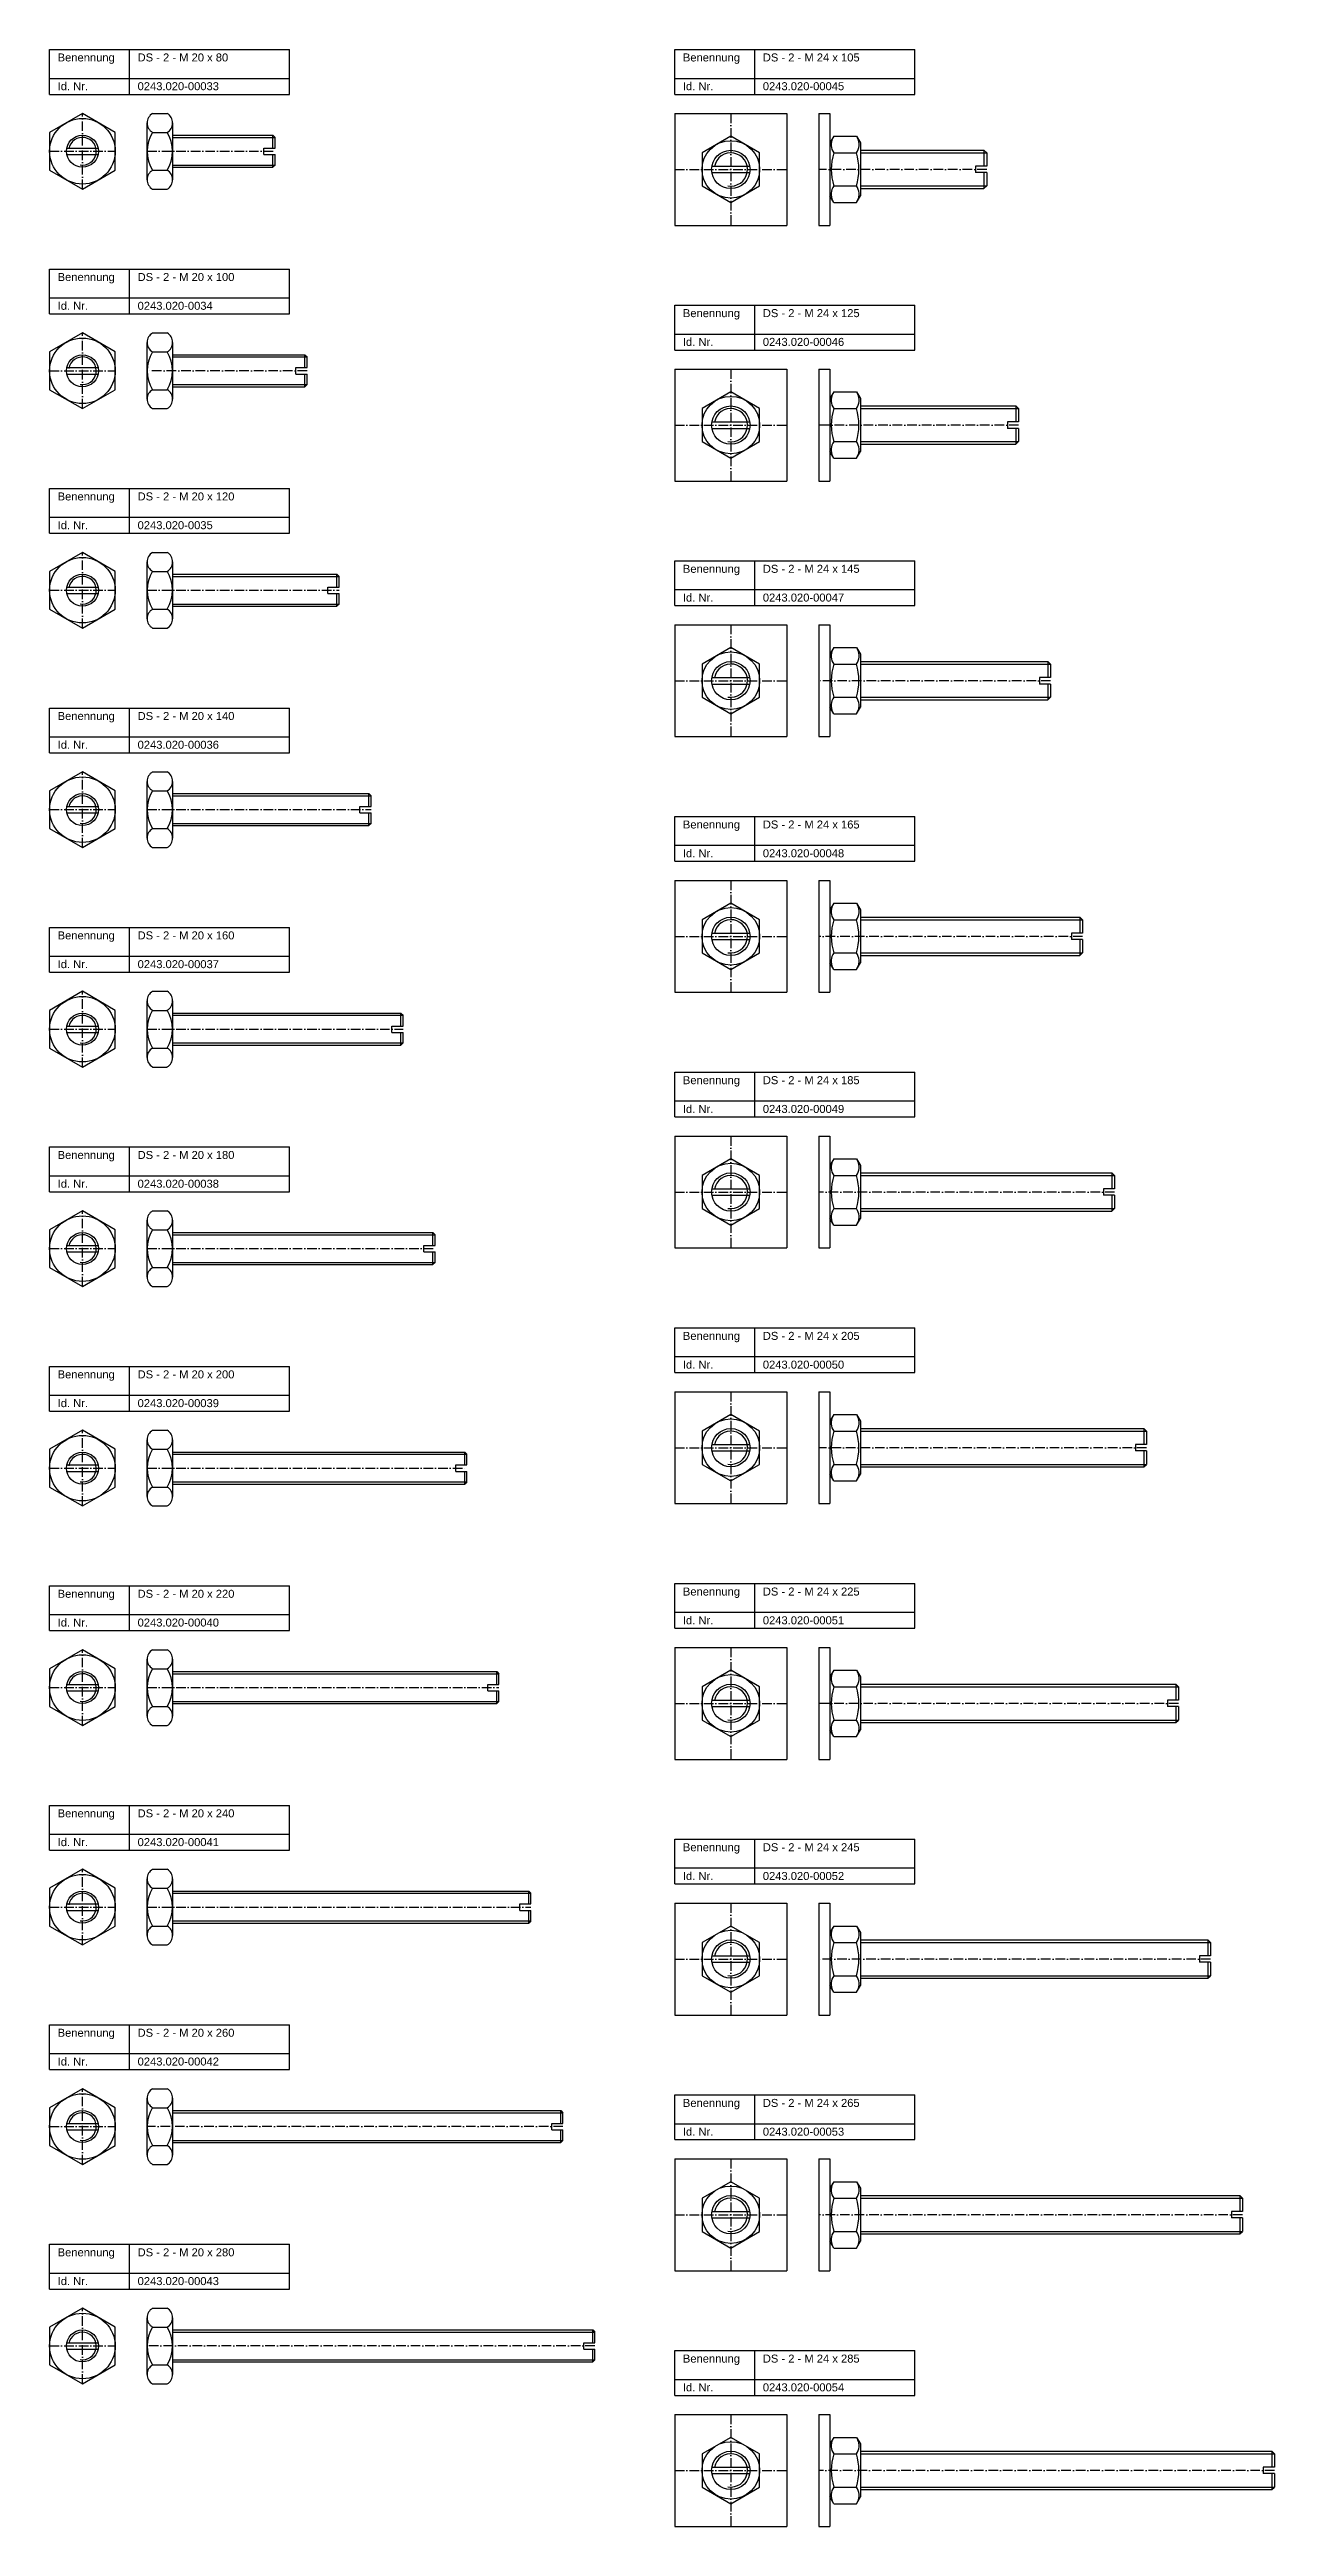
# Model space of a CAD drawing. Header units: millimetres. Extents: x 77 to 1863, y 1386 to 2936.
# Drawn here: x 1097 to 1863, y 1386 to 2936 of the extents above; entities that cross this region are included whole.
import ezdxf

# ---------------------------------------------------------------- set-up
doc = ezdxf.new("R2010")
doc.units = ezdxf.units.MM
doc.header["$LTSCALE"] = 0.5
doc.linetypes.add('achse', pattern=[18, 12, -3, 0, -3])
doc.layers.add('HALFEN', color=2, linetype='CONTINUOUS')
doc.styles.add('ARIAL50', font='ARIAL.TTF', dxfattribs={"height": 5})

msp = doc.modelspace()

# ---------------------------------------------------------------- texts
at = {"layer": 'HALFEN', "style": 'ARIAL50'}
for s, p in [('Benennung', (1102.3, 2928.8)), ('DS - 2 - M 20 x 80', (1152.3, 2928.8)), ('Benennung', (1493.3, 2928.8)), ('DS - 2 - M 24 x 105', (1543.3, 2928.8)), ('Id. Nr.', (1102.3, 2910.8)), ('0243.020-00033', (1152.3, 2910.8)), ('Id. Nr.', (1493.3, 2910.8)), ('0243.020-00045', (1543.3, 2910.8)), ('Benennung', (1102.3, 2791.4)), ('DS - 2 - M 20 x 100', (1152.3, 2791.4)), ('Id. Nr.', (1102.3, 2773.4)), ('0243.020-0034', (1152.3, 2773.4)), ('Benennung', (1493.3, 2768.8)), ('DS - 2 - M 24 x 125', (1543.3, 2768.8)), ('Id. Nr.', (1493.3, 2750.8)), ('0243.020-00046', (1543.3, 2750.8)), ('Benennung', (1102.3, 2654.1)), ('DS - 2 - M 20 x 120', (1152.3, 2654.1)), ('Id. Nr.', (1102.3, 2636.1)), ('0243.020-0035', (1152.3, 2636.1)), ('Benennung', (1493.3, 2608.8)), ('DS - 2 - M 24 x 145', (1543.3, 2608.8)), ('Id. Nr.', (1493.3, 2590.8)), ('0243.020-00047', (1543.3, 2590.8)), ('Benennung', (1102.3, 2516.7)), ('DS - 2 - M 20 x 140', (1152.3, 2516.7)), ('Id. Nr.', (1102.3, 2498.7)), ('0243.020-00036', (1152.3, 2498.7)), ('Benennung', (1493.3, 2448.8)), ('DS - 2 - M 24 x 165', (1543.3, 2448.8)), ('Id. Nr.', (1493.3, 2430.8)), ('0243.020-00048', (1543.3, 2430.8)), ('Benennung', (1102.3, 2379.4)), ('DS - 2 - M 20 x 160', (1152.3, 2379.4)), ('Id. Nr.', (1102.3, 2361.4)), ('0243.020-00037', (1152.3, 2361.4)), ('Benennung', (1493.3, 2288.8)), ('DS - 2 - M 24 x 185', (1543.3, 2288.8)), ('Id. Nr.', (1493.3, 2270.8)), ('0243.020-00049', (1543.3, 2270.8)), ('Benennung', (1102.3, 2242)), ('DS - 2 - M 20 x 180', (1152.3, 2242)), ('Id. Nr.', (1102.3, 2224)), ('0243.020-00038', (1152.3, 2224)), ('Benennung', (1493.3, 2128.8)), ('DS - 2 - M 24 x 205', (1543.3, 2128.8)), ('Benennung', (1102.3, 2104.7)), ('DS - 2 - M 20 x 200', (1152.3, 2104.7)), ('Id. Nr.', (1493.3, 2110.8)), ('0243.020-00050', (1543.3, 2110.8)), ('Id. Nr.', (1102.3, 2086.7)), ('0243.020-00039', (1152.3, 2086.7)), ('Benennung', (1102.3, 1967.4)), ('DS - 2 - M 20 x 220', (1152.3, 1967.4)), ('Benennung', (1493.3, 1968.8)), ('DS - 2 - M 24 x 225', (1543.3, 1968.8)), ('Id. Nr.', (1102.3, 1949.4)), ('0243.020-00040', (1152.3, 1949.4)), ('Id. Nr.', (1493.3, 1950.8)), ('0243.020-00051', (1543.3, 1950.8)), ('Benennung', (1102.3, 1830)), ('DS - 2 - M 20 x 240', (1152.3, 1830)), ('Id. Nr.', (1102.3, 1812)), ('0243.020-00041', (1152.3, 1812)), ('Benennung', (1493.3, 1808.8)), ('DS - 2 - M 24 x 245', (1543.3, 1808.8)), ('Id. Nr.', (1493.3, 1790.8)), ('0243.020-00052', (1543.3, 1790.8)), ('Benennung', (1102.3, 1692.7)), ('DS - 2 - M 20 x 260', (1152.3, 1692.7)), ('Id. Nr.', (1102.3, 1674.7)), ('0243.020-00042', (1152.3, 1674.7)), ('Benennung', (1493.3, 1648.8)), ('DS - 2 - M 24 x 265', (1543.3, 1648.8)), ('Id. Nr.', (1493.3, 1630.8)), ('0243.020-00053', (1543.3, 1630.8)), ('Benennung', (1102.3, 1555.3)), ('DS - 2 - M 20 x 280', (1152.3, 1555.3)), ('Id. Nr.', (1102.3, 1537.3)), ('0243.020-00043', (1152.3, 1537.3)), ('Benennung', (1493.3, 1488.8)), ('DS - 2 - M 24 x 285', (1543.3, 1488.8)), ('Id. Nr.', (1493.3, 1470.8)), ('0243.020-00054', (1543.3, 1470.8))]:
    msp.add_text(s, height=5, dxfattribs=at).set_placement(p)

# ---------------------------------------------------------------- linework, layer by layer
at = {"layer": 'HALFEN'}
for p, q in [((1097.3, 2936.2), (1247.3, 2936.2)), ((1097.3, 2908.2), (1097.3, 2936.2)), ((1147.3, 2908.2), (1147.3, 2936.2)), ((1247.3, 2908.2), (1247.3, 2936.2)), ((1488.3, 2936.2), (1638.3, 2936.2)), ((1488.3, 2908.2), (1488.3, 2936.2)), ((1538.3, 2908.2), (1538.3, 2936.2)), ((1638.3, 2908.2), (1638.3, 2936.2)), ((1097.3, 2918.2), (1247.3, 2918.2)), ((1488.3, 2918.2), (1638.3, 2918.2)), ((1097.3, 2908.2), (1247.3, 2908.2)), ((1488.3, 2908.2), (1638.3, 2908.2)), ((1158.3, 2854.8), (1158.3, 2890.3)), ((1161.7, 2896.2), (1170.8, 2896.2)), ((1161.7, 2884.4), (1170.8, 2884.4)), ((1174.3, 2854.8), (1174.3, 2890.3)), ((1488.3, 2896.2), (1488.3, 2826.2)), ((1488.3, 2896.2), (1558.3, 2896.2)), ((1558.3, 2896.2), (1558.3, 2826.2)), ((1578.3, 2896.2), (1578.3, 2826.2)), ((1578.3, 2896.2), (1585.3, 2896.2)), ((1585.3, 2896.2), (1585.3, 2826.2)), ((1108, 2874.6), (1127.5, 2874.6)), ((1108, 2870.6), (1127.5, 2870.6)), ((1174.3, 2882.6), (1236.9, 2882.6)), ((1174.3, 2881.2), (1238.3, 2881.2)), ((1231.3, 2874.6), (1238.3, 2874.6)), ((1231.3, 2870.6), (1231.3, 2874.6)), ((1231.3, 2870.6), (1238.3, 2870.6)), ((1236.9, 2874.6), (1236.9, 2882.6)), ((1236.9, 2882.6), (1238.3, 2881.2)), ((1236.9, 2862.6), (1236.9, 2870.6)), ((1238.3, 2874.6), (1238.3, 2881.2)), ((1238.3, 2863.9), (1238.3, 2870.6)), ((1523.3, 2882), (1505.3, 2871.6)), ((1505.3, 2871.6), (1505.3, 2850.9)), ((1541.3, 2871.6), (1523.3, 2882)), ((1541.3, 2850.9), (1541.3, 2871.6)), ((1587.7, 2882), (1585.3, 2877.8)), ((1587.7, 2882), (1601.8, 2882)), ((1587.7, 2871.6), (1601.8, 2871.6)), ((1601.8, 2882), (1604.3, 2877.8)), ((1604.3, 2877.8), (1604.3, 2844.7)), ((1604.3, 2873.2), (1681.6, 2873.2)), ((1604.3, 2871.6), (1683.3, 2871.6)), ((1683.3, 2871.6), (1681.6, 2873.2)), ((1681.6, 2873.2), (1681.6, 2863.2)), ((1683.3, 2871.6), (1683.3, 2863.2)), ((1161.7, 2860.7), (1170.8, 2860.7)), ((1174.3, 2863.9), (1238.3, 2863.9)), ((1174.3, 2862.6), (1236.9, 2862.6)), ((1238.3, 2863.9), (1236.9, 2862.6)), ((1511.4, 2863.2), (1535.1, 2863.2)), ((1511.4, 2859.2), (1535.1, 2859.2)), ((1676.3, 2863.2), (1676.3, 2859.2)), ((1683.3, 2863.2), (1676.3, 2863.2)), ((1683.3, 2859.2), (1676.3, 2859.2)), ((1681.6, 2859.2), (1681.6, 2849.2)), ((1683.3, 2859.2), (1683.3, 2850.9)), ((1161.7, 2848.9), (1170.8, 2848.9)), ((1505.3, 2850.9), (1523.3, 2840.5)), ((1523.3, 2840.5), (1541.3, 2850.9)), ((1587.7, 2840.5), (1585.3, 2844.7)), ((1587.7, 2850.9), (1601.8, 2850.9)), ((1587.7, 2840.5), (1601.8, 2840.5)), ((1601.8, 2840.5), (1604.3, 2844.7)), ((1604.3, 2850.9), (1683.3, 2850.9)), ((1604.3, 2849.2), (1681.6, 2849.2)), ((1681.6, 2849.2), (1683.3, 2850.9)), ((1488.3, 2826.2), (1558.3, 2826.2)), ((1578.3, 2826.2), (1585.3, 2826.2)), ((1097.3, 2798.9), (1247.3, 2798.9)), ((1097.3, 2770.9), (1097.3, 2798.9)), ((1147.3, 2770.9), (1147.3, 2798.9)), ((1247.3, 2770.9), (1247.3, 2798.9)), ((1097.3, 2780.9), (1247.3, 2780.9)), ((1488.3, 2776.2), (1638.3, 2776.2)), ((1488.3, 2748.2), (1488.3, 2776.2)), ((1538.3, 2748.2), (1538.3, 2776.2)), ((1638.3, 2748.2), (1638.3, 2776.2)), ((1097.3, 2770.9), (1247.3, 2770.9)), ((1158.3, 2717.5), (1158.3, 2753)), ((1161.7, 2758.9), (1170.8, 2758.9)), ((1161.7, 2747.1), (1170.8, 2747.1)), ((1174.3, 2717.5), (1174.3, 2753)), ((1174.3, 2745.2), (1256.9, 2745.2)), ((1174.3, 2743.9), (1258.3, 2743.9)), ((1256.9, 2745.2), (1258.3, 2743.9)), ((1256.9, 2737.2), (1256.9, 2745.2)), ((1258.3, 2737.2), (1258.3, 2743.9)), ((1488.3, 2758.2), (1638.3, 2758.2)), ((1488.3, 2748.2), (1638.3, 2748.2)), ((1108, 2737.2), (1127.5, 2737.2)), ((1108, 2733.2), (1127.5, 2733.2)), ((1251.3, 2737.2), (1258.3, 2737.2)), ((1251.3, 2733.2), (1251.3, 2737.2)), ((1251.3, 2733.2), (1258.3, 2733.2)), ((1256.9, 2725.2), (1256.9, 2733.2)), ((1258.3, 2726.6), (1258.3, 2733.2)), ((1488.3, 2736.2), (1558.3, 2736.2)), ((1488.3, 2736.2), (1488.3, 2666.2)), ((1558.3, 2736.2), (1558.3, 2666.2)), ((1578.3, 2736.2), (1585.3, 2736.2)), ((1578.3, 2736.2), (1578.3, 2666.2)), ((1585.3, 2736.2), (1585.3, 2666.2)), ((1161.7, 2723.4), (1170.8, 2723.4)), ((1174.3, 2726.6), (1258.3, 2726.6)), ((1174.3, 2725.2), (1256.9, 2725.2)), ((1258.3, 2726.6), (1256.9, 2725.2)), ((1523.3, 2722), (1505.3, 2711.6)), ((1541.3, 2711.6), (1523.3, 2722)), ((1587.7, 2722), (1585.3, 2717.8)), ((1587.7, 2722), (1601.8, 2722)), ((1601.8, 2722), (1604.3, 2717.8)), ((1604.3, 2717.8), (1604.3, 2684.7)), ((1604.3, 2713.3), (1701.6, 2713.3)), ((1703.3, 2711.6), (1701.6, 2713.3)), ((1701.6, 2713.3), (1701.6, 2703.2)), ((1161.7, 2711.6), (1170.8, 2711.6)), ((1505.3, 2711.6), (1505.3, 2690.9)), ((1511.4, 2703.2), (1535.1, 2703.2)), ((1511.4, 2699.2), (1535.1, 2699.2)), ((1541.3, 2690.9), (1541.3, 2711.6)), ((1587.7, 2711.6), (1601.8, 2711.6)), ((1604.3, 2711.6), (1703.3, 2711.6)), ((1703.3, 2703.2), (1696.3, 2703.2)), ((1696.3, 2703.2), (1696.3, 2699.2)), ((1703.3, 2699.2), (1696.3, 2699.2)), ((1701.6, 2699.2), (1701.6, 2689.2)), ((1703.3, 2711.6), (1703.3, 2703.2)), ((1703.3, 2699.2), (1703.3, 2690.9)), ((1505.3, 2690.9), (1523.3, 2680.5)), ((1523.3, 2680.5), (1541.3, 2690.9)), ((1587.7, 2680.5), (1585.3, 2684.7)), ((1587.7, 2690.9), (1601.8, 2690.9)), ((1601.8, 2680.5), (1604.3, 2684.7)), ((1604.3, 2690.9), (1703.3, 2690.9)), ((1604.3, 2689.2), (1701.6, 2689.2)), ((1701.6, 2689.2), (1703.3, 2690.9)), ((1488.3, 2666.2), (1558.3, 2666.2)), ((1578.3, 2666.2), (1585.3, 2666.2)), ((1587.7, 2680.5), (1601.8, 2680.5)), ((1097.3, 2661.6), (1247.3, 2661.6)), ((1097.3, 2633.6), (1097.3, 2661.6)), ((1147.3, 2633.6), (1147.3, 2661.6)), ((1247.3, 2633.6), (1247.3, 2661.6)), ((1097.3, 2643.6), (1247.3, 2643.6)), ((1097.3, 2633.6), (1247.3, 2633.6)), ((1161.7, 2621.6), (1170.8, 2621.6)), ((1158.3, 2580.1), (1158.3, 2615.6)), ((1161.7, 2609.7), (1170.8, 2609.7)), ((1174.3, 2580.1), (1174.3, 2615.6)), ((1174.3, 2607.9), (1276.9, 2607.9)), ((1174.3, 2606.5), (1278.3, 2606.5)), ((1276.9, 2607.9), (1278.3, 2606.5)), ((1276.9, 2599.9), (1276.9, 2607.9)), ((1278.3, 2599.9), (1278.3, 2606.5)), ((1488.3, 2616.3), (1638.3, 2616.3)), ((1488.3, 2588.3), (1488.3, 2616.3)), ((1538.3, 2588.3), (1538.3, 2616.3)), ((1638.3, 2588.3), (1638.3, 2616.3)), ((1108, 2599.9), (1127.5, 2599.9)), ((1108, 2595.9), (1127.5, 2595.9)), ((1174.3, 2589.2), (1278.3, 2589.2)), ((1271.3, 2599.9), (1278.3, 2599.9)), ((1271.3, 2595.9), (1271.3, 2599.9)), ((1271.3, 2595.9), (1278.3, 2595.9)), ((1276.9, 2587.9), (1276.9, 2595.9)), ((1278.3, 2589.2), (1276.9, 2587.9)), ((1278.3, 2589.2), (1278.3, 2595.9)), ((1488.3, 2598.3), (1638.3, 2598.3)), ((1161.7, 2586.1), (1170.8, 2586.1)), ((1161.7, 2574.2), (1170.8, 2574.2)), ((1174.3, 2587.9), (1276.9, 2587.9)), ((1488.3, 2588.3), (1638.3, 2588.3)), ((1488.3, 2576.3), (1558.3, 2576.3)), ((1488.3, 2576.3), (1488.3, 2506.3)), ((1558.3, 2576.3), (1558.3, 2506.3)), ((1578.3, 2576.3), (1585.3, 2576.3)), ((1578.3, 2576.3), (1578.3, 2506.3)), ((1585.3, 2576.3), (1585.3, 2506.3)), ((1523.3, 2562), (1505.3, 2551.6)), ((1541.3, 2551.6), (1523.3, 2562)), ((1587.7, 2562), (1585.3, 2557.9)), ((1587.7, 2562), (1601.8, 2562)), ((1601.8, 2562), (1604.3, 2557.9)), ((1604.3, 2557.9), (1604.3, 2524.7)), ((1505.3, 2551.6), (1505.3, 2530.9)), ((1511.4, 2543.2), (1535.1, 2543.2)), ((1541.3, 2530.9), (1541.3, 2551.6)), ((1587.7, 2551.6), (1601.8, 2551.6)), ((1604.3, 2553.3), (1721.6, 2553.3)), ((1604.3, 2551.6), (1723.3, 2551.6)), ((1723.3, 2543.2), (1716.3, 2543.2)), ((1716.3, 2543.2), (1716.3, 2539.2)), ((1723.3, 2551.6), (1721.6, 2553.3)), ((1721.6, 2553.3), (1721.6, 2543.2)), ((1723.3, 2551.6), (1723.3, 2543.2)), ((1505.3, 2530.9), (1523.3, 2520.5)), ((1511.4, 2539.2), (1535.1, 2539.2)), ((1523.3, 2520.5), (1541.3, 2530.9)), ((1587.7, 2530.9), (1601.8, 2530.9)), ((1604.3, 2530.9), (1723.3, 2530.9)), ((1604.3, 2529.3), (1721.6, 2529.3)), ((1723.3, 2539.2), (1716.3, 2539.2)), ((1721.6, 2539.2), (1721.6, 2529.3)), ((1721.6, 2529.3), (1723.3, 2530.9)), ((1723.3, 2539.2), (1723.3, 2530.9)), ((1097.3, 2524.2), (1247.3, 2524.2)), ((1097.3, 2496.2), (1097.3, 2524.2)), ((1147.3, 2496.2), (1147.3, 2524.2)), ((1247.3, 2496.2), (1247.3, 2524.2)), ((1587.7, 2520.5), (1585.3, 2524.7)), ((1587.7, 2520.5), (1601.8, 2520.5)), ((1601.8, 2520.5), (1604.3, 2524.7)), ((1097.3, 2506.2), (1247.3, 2506.2)), ((1097.3, 2496.2), (1247.3, 2496.2)), ((1488.3, 2506.3), (1558.3, 2506.3)), ((1578.3, 2506.3), (1585.3, 2506.3)), ((1161.7, 2484.2), (1170.8, 2484.2)), ((1158.3, 2442.8), (1158.3, 2478.3)), ((1161.7, 2472.4), (1170.8, 2472.4)), ((1174.3, 2442.8), (1174.3, 2478.3)), ((1174.3, 2470.6), (1296.9, 2470.6)), ((1174.3, 2469.2), (1298.3, 2469.2)), ((1296.9, 2470.6), (1298.3, 2469.2)), ((1296.9, 2462.6), (1296.9, 2470.6)), ((1298.3, 2462.6), (1298.3, 2469.2)), ((1108, 2462.6), (1127.5, 2462.6)), ((1108, 2458.6), (1127.5, 2458.6)), ((1174.3, 2451.9), (1298.3, 2451.9)), ((1174.3, 2450.6), (1296.9, 2450.6)), ((1291.3, 2462.6), (1298.3, 2462.6)), ((1291.3, 2458.6), (1291.3, 2462.6)), ((1291.3, 2458.6), (1298.3, 2458.6)), ((1296.9, 2450.6), (1296.9, 2458.6)), ((1298.3, 2451.9), (1296.9, 2450.6)), ((1298.3, 2451.9), (1298.3, 2458.6)), ((1488.3, 2456.3), (1638.3, 2456.3)), ((1488.3, 2428.3), (1488.3, 2456.3)), ((1538.3, 2428.3), (1538.3, 2456.3)), ((1638.3, 2428.3), (1638.3, 2456.3)), ((1161.7, 2448.7), (1170.8, 2448.7)), ((1161.7, 2436.9), (1170.8, 2436.9)), ((1488.3, 2438.3), (1638.3, 2438.3)), ((1488.3, 2428.3), (1638.3, 2428.3)), ((1488.3, 2416.3), (1488.3, 2346.3)), ((1488.3, 2416.3), (1558.3, 2416.3)), ((1558.3, 2416.3), (1558.3, 2346.3)), ((1578.3, 2416.3), (1578.3, 2346.3)), ((1578.3, 2416.3), (1585.3, 2416.3)), ((1585.3, 2416.3), (1585.3, 2346.3)), ((1523.3, 2402), (1505.3, 2391.6)), ((1505.3, 2391.6), (1505.3, 2370.9)), ((1541.3, 2391.6), (1523.3, 2402)), ((1541.3, 2370.9), (1541.3, 2391.6)), ((1587.7, 2402), (1585.3, 2397.9)), ((1587.7, 2402), (1601.8, 2402)), ((1587.7, 2391.6), (1601.8, 2391.6)), ((1601.8, 2402), (1604.3, 2397.9)), ((1604.3, 2397.9), (1604.3, 2364.7)), ((1604.3, 2393.3), (1741.6, 2393.3)), ((1604.3, 2391.6), (1743.3, 2391.6)), ((1741.6, 2393.3), (1741.6, 2383.3)), ((1743.3, 2391.6), (1741.6, 2393.3)), ((1743.3, 2391.6), (1743.3, 2383.3)), ((1097.3, 2386.9), (1247.3, 2386.9)), ((1097.3, 2358.9), (1097.3, 2386.9)), ((1147.3, 2358.9), (1147.3, 2386.9)), ((1247.3, 2358.9), (1247.3, 2386.9)), ((1511.4, 2383.3), (1535.1, 2383.3)), ((1511.4, 2379.3), (1535.1, 2379.3)), ((1743.3, 2383.3), (1736.3, 2383.3)), ((1736.3, 2383.3), (1736.3, 2379.3)), ((1743.3, 2379.3), (1736.3, 2379.3)), ((1741.6, 2379.3), (1741.6, 2369.3)), ((1743.3, 2379.3), (1743.3, 2370.9)), ((1097.3, 2368.9), (1247.3, 2368.9)), ((1097.3, 2358.9), (1247.3, 2358.9)), ((1505.3, 2370.9), (1523.3, 2360.5)), ((1523.3, 2360.5), (1541.3, 2370.9)), ((1587.7, 2360.5), (1585.3, 2364.7)), ((1587.7, 2370.9), (1601.8, 2370.9)), ((1587.7, 2360.5), (1601.8, 2360.5)), ((1601.8, 2360.5), (1604.3, 2364.7)), ((1604.3, 2370.9), (1743.3, 2370.9)), ((1604.3, 2369.3), (1741.6, 2369.3)), ((1741.6, 2369.3), (1743.3, 2370.9)), ((1158.3, 2305.5), (1158.3, 2341)), ((1161.7, 2346.9), (1170.8, 2346.9)), ((1174.3, 2305.5), (1174.3, 2341)), ((1488.3, 2346.3), (1558.3, 2346.3)), ((1578.3, 2346.3), (1585.3, 2346.3)), ((1108, 2325.2), (1127.5, 2325.2)), ((1161.7, 2335), (1170.8, 2335)), ((1174.3, 2333.2), (1316.9, 2333.2)), ((1174.3, 2331.9), (1318.3, 2331.9)), ((1311.3, 2325.2), (1318.3, 2325.2)), ((1311.3, 2321.2), (1311.3, 2325.2)), ((1316.9, 2325.2), (1316.9, 2333.2)), ((1316.9, 2333.2), (1318.3, 2331.9)), ((1318.3, 2325.2), (1318.3, 2331.9)), ((1108, 2321.2), (1127.5, 2321.2)), ((1161.7, 2311.4), (1170.8, 2311.4)), ((1174.3, 2314.6), (1318.3, 2314.6)), ((1174.3, 2313.2), (1316.9, 2313.2)), ((1311.3, 2321.2), (1318.3, 2321.2)), ((1316.9, 2313.2), (1316.9, 2321.2)), ((1318.3, 2314.6), (1316.9, 2313.2)), ((1318.3, 2314.6), (1318.3, 2321.2)), ((1161.7, 2299.5), (1170.8, 2299.5)), ((1488.3, 2296.3), (1638.3, 2296.3)), ((1488.3, 2268.3), (1488.3, 2296.3)), ((1538.3, 2268.3), (1538.3, 2296.3)), ((1638.3, 2268.3), (1638.3, 2296.3)), ((1488.3, 2278.3), (1638.3, 2278.3)), ((1488.3, 2268.3), (1638.3, 2268.3)), ((1097.3, 2249.5), (1247.3, 2249.5)), ((1097.3, 2221.5), (1097.3, 2249.5)), ((1147.3, 2221.5), (1147.3, 2249.5)), ((1247.3, 2221.5), (1247.3, 2249.5)), ((1488.3, 2256.3), (1558.3, 2256.3)), ((1488.3, 2256.3), (1488.3, 2186.3)), ((1558.3, 2256.3), (1558.3, 2186.3)), ((1578.3, 2256.3), (1585.3, 2256.3)), ((1578.3, 2256.3), (1578.3, 2186.3)), ((1585.3, 2256.3), (1585.3, 2186.3)), ((1523.3, 2242), (1505.3, 2231.6)), ((1541.3, 2231.6), (1523.3, 2242)), ((1587.7, 2242), (1585.3, 2237.9)), ((1587.7, 2242), (1601.8, 2242)), ((1601.8, 2242), (1604.3, 2237.9)), ((1604.3, 2237.9), (1604.3, 2204.7)), ((1604.3, 2233.3), (1761.6, 2233.3)), ((1763.3, 2231.6), (1761.6, 2233.3)), ((1761.6, 2233.3), (1761.6, 2223.3)), ((1097.3, 2231.5), (1247.3, 2231.5)), ((1097.3, 2221.5), (1247.3, 2221.5)), ((1505.3, 2231.6), (1505.3, 2210.9)), ((1511.4, 2223.3), (1535.1, 2223.3)), ((1511.4, 2219.3), (1535.1, 2219.3)), ((1541.3, 2210.9), (1541.3, 2231.6)), ((1587.7, 2231.6), (1601.8, 2231.6)), ((1604.3, 2231.6), (1763.3, 2231.6)), ((1763.3, 2223.3), (1756.3, 2223.3)), ((1756.3, 2223.3), (1756.3, 2219.3)), ((1763.3, 2219.3), (1756.3, 2219.3)), ((1761.6, 2219.3), (1761.6, 2209.3)), ((1763.3, 2231.6), (1763.3, 2223.3)), ((1763.3, 2219.3), (1763.3, 2210.9)), ((1158.3, 2168.1), (1158.3, 2203.6)), ((1161.7, 2209.5), (1170.8, 2209.5)), ((1174.3, 2168.1), (1174.3, 2203.6)), ((1505.3, 2210.9), (1523.3, 2200.5)), ((1523.3, 2200.5), (1541.3, 2210.9)), ((1587.7, 2200.5), (1585.3, 2204.7)), ((1587.7, 2210.9), (1601.8, 2210.9)), ((1601.8, 2200.5), (1604.3, 2204.7)), ((1604.3, 2210.9), (1763.3, 2210.9)), ((1604.3, 2209.3), (1761.6, 2209.3)), ((1761.6, 2209.3), (1763.3, 2210.9)), ((1108, 2187.9), (1127.5, 2187.9)), ((1161.7, 2197.7), (1170.8, 2197.7)), ((1174.3, 2195.9), (1336.9, 2195.9)), ((1174.3, 2194.5), (1338.3, 2194.5)), ((1331.3, 2187.9), (1338.3, 2187.9)), ((1331.3, 2183.9), (1331.3, 2187.9)), ((1336.9, 2195.9), (1338.3, 2194.5)), ((1336.9, 2187.9), (1336.9, 2195.9)), ((1338.3, 2187.9), (1338.3, 2194.5)), ((1488.3, 2186.3), (1558.3, 2186.3)), ((1578.3, 2186.3), (1585.3, 2186.3)), ((1587.7, 2200.5), (1601.8, 2200.5)), ((1108, 2183.9), (1127.5, 2183.9)), ((1161.7, 2174), (1170.8, 2174)), ((1174.3, 2177.2), (1338.3, 2177.2)), ((1174.3, 2175.9), (1336.9, 2175.9)), ((1331.3, 2183.9), (1338.3, 2183.9)), ((1336.9, 2175.9), (1336.9, 2183.9)), ((1338.3, 2177.2), (1336.9, 2175.9)), ((1338.3, 2177.2), (1338.3, 2183.9)), ((1161.7, 2162.2), (1170.8, 2162.2)), ((1488.3, 2136.3), (1638.3, 2136.3)), ((1488.3, 2108.3), (1488.3, 2136.3)), ((1538.3, 2108.3), (1538.3, 2136.3)), ((1638.3, 2108.3), (1638.3, 2136.3)), ((1097.3, 2112.2), (1247.3, 2112.2)), ((1097.3, 2084.2), (1097.3, 2112.2)), ((1147.3, 2084.2), (1147.3, 2112.2)), ((1247.3, 2084.2), (1247.3, 2112.2)), ((1488.3, 2118.3), (1638.3, 2118.3)), ((1488.3, 2108.3), (1638.3, 2108.3)), ((1097.3, 2094.2), (1247.3, 2094.2)), ((1488.3, 2096.3), (1558.3, 2096.3)), ((1488.3, 2096.3), (1488.3, 2026.3)), ((1558.3, 2096.3), (1558.3, 2026.3)), ((1578.3, 2096.3), (1578.3, 2026.3)), ((1578.3, 2096.3), (1585.3, 2096.3)), ((1585.3, 2096.3), (1585.3, 2026.3)), ((1097.3, 2084.2), (1247.3, 2084.2)), ((1523.3, 2082), (1505.3, 2071.6)), ((1541.3, 2071.6), (1523.3, 2082)), ((1587.7, 2082), (1585.3, 2077.9)), ((1587.7, 2082), (1601.8, 2082)), ((1601.8, 2082), (1604.3, 2077.9)), ((1604.3, 2077.9), (1604.3, 2044.7)), ((1158.3, 2030.8), (1158.3, 2066.3)), ((1161.7, 2072.2), (1170.8, 2072.2)), ((1174.3, 2030.8), (1174.3, 2066.3)), ((1505.3, 2071.6), (1505.3, 2050.9)), ((1511.4, 2063.3), (1535.1, 2063.3)), ((1541.3, 2050.9), (1541.3, 2071.6)), ((1587.7, 2071.6), (1601.8, 2071.6)), ((1604.3, 2073.3), (1781.6, 2073.3)), ((1604.3, 2071.6), (1783.3, 2071.6)), ((1783.3, 2063.3), (1776.3, 2063.3)), ((1776.3, 2063.3), (1776.3, 2059.3)), ((1783.3, 2071.6), (1781.6, 2073.3)), ((1781.6, 2073.3), (1781.6, 2063.3)), ((1783.3, 2071.6), (1783.3, 2063.3)), ((1108, 2050.5), (1127.5, 2050.5)), ((1108, 2046.5), (1127.5, 2046.5)), ((1161.7, 2060.4), (1170.8, 2060.4)), ((1174.3, 2058.5), (1356.9, 2058.5)), ((1174.3, 2057.2), (1358.3, 2057.2)), ((1351.3, 2046.5), (1351.3, 2050.5)), ((1351.3, 2050.5), (1358.3, 2050.5)), ((1351.3, 2046.5), (1358.3, 2046.5)), ((1356.9, 2058.5), (1358.3, 2057.2)), ((1356.9, 2050.5), (1356.9, 2058.5)), ((1356.9, 2038.5), (1356.9, 2046.5)), ((1358.3, 2050.5), (1358.3, 2057.2)), ((1358.3, 2039.9), (1358.3, 2046.5)), ((1505.3, 2050.9), (1523.3, 2040.5)), ((1511.4, 2059.3), (1535.1, 2059.3)), ((1523.3, 2040.5), (1541.3, 2050.9)), ((1587.7, 2050.9), (1601.8, 2050.9)), ((1604.3, 2050.9), (1783.3, 2050.9)), ((1604.3, 2049.3), (1781.6, 2049.3)), ((1783.3, 2059.3), (1776.3, 2059.3)), ((1781.6, 2059.3), (1781.6, 2049.3)), ((1781.6, 2049.3), (1783.3, 2050.9)), ((1783.3, 2059.3), (1783.3, 2050.9)), ((1161.7, 2036.7), (1170.8, 2036.7)), ((1174.3, 2039.9), (1358.3, 2039.9)), ((1174.3, 2038.5), (1356.9, 2038.5)), ((1358.3, 2039.9), (1356.9, 2038.5)), ((1587.7, 2040.5), (1585.3, 2044.7)), ((1587.7, 2040.5), (1601.8, 2040.5)), ((1601.8, 2040.5), (1604.3, 2044.7)), ((1161.7, 2024.9), (1170.8, 2024.9)), ((1488.3, 2026.3), (1558.3, 2026.3)), ((1578.3, 2026.3), (1585.3, 2026.3)), ((1097.3, 1974.9), (1247.3, 1974.9)), ((1097.3, 1946.9), (1097.3, 1974.9)), ((1147.3, 1946.9), (1147.3, 1974.9)), ((1247.3, 1946.9), (1247.3, 1974.9)), ((1488.3, 1976.3), (1638.3, 1976.3)), ((1488.3, 1948.3), (1488.3, 1976.3)), ((1538.3, 1948.3), (1538.3, 1976.3)), ((1638.3, 1948.3), (1638.3, 1976.3)), ((1097.3, 1956.9), (1247.3, 1956.9)), ((1488.3, 1958.3), (1638.3, 1958.3)), ((1097.3, 1946.9), (1247.3, 1946.9)), ((1488.3, 1948.3), (1638.3, 1948.3)), ((1158.3, 1893.4), (1158.3, 1928.9)), ((1161.7, 1934.9), (1170.8, 1934.9)), ((1161.7, 1923), (1170.8, 1923)), ((1174.3, 1893.4), (1174.3, 1928.9)), ((1488.3, 1936.3), (1488.3, 1866.3)), ((1488.3, 1936.3), (1558.3, 1936.3)), ((1523.3, 1922), (1505.3, 1911.6)), ((1541.3, 1911.6), (1523.3, 1922)), ((1558.3, 1936.3), (1558.3, 1866.3)), ((1578.3, 1936.3), (1578.3, 1866.3)), ((1578.3, 1936.3), (1585.3, 1936.3)), ((1585.3, 1936.3), (1585.3, 1866.3)), ((1587.7, 1922), (1585.3, 1917.9)), ((1587.7, 1922), (1601.8, 1922)), ((1601.8, 1922), (1604.3, 1917.9)), ((1108, 1913.2), (1127.5, 1913.2)), ((1108, 1909.2), (1127.5, 1909.2)), ((1174.3, 1921.2), (1376.9, 1921.2)), ((1174.3, 1919.8), (1378.3, 1919.8)), ((1371.3, 1913.2), (1378.3, 1913.2)), ((1371.3, 1909.2), (1371.3, 1913.2)), ((1371.3, 1909.2), (1378.3, 1909.2)), ((1376.9, 1921.2), (1378.3, 1919.8)), ((1376.9, 1913.2), (1376.9, 1921.2)), ((1376.9, 1901.2), (1376.9, 1909.2)), ((1378.3, 1913.2), (1378.3, 1919.8)), ((1378.3, 1902.5), (1378.3, 1909.2)), ((1505.3, 1911.6), (1505.3, 1890.9)), ((1541.3, 1890.9), (1541.3, 1911.6)), ((1587.7, 1911.6), (1601.8, 1911.6)), ((1604.3, 1917.9), (1604.3, 1884.7)), ((1604.3, 1913.3), (1801.6, 1913.3)), ((1604.3, 1911.6), (1803.3, 1911.6)), ((1803.3, 1911.6), (1801.6, 1913.3)), ((1801.6, 1913.3), (1801.6, 1903.3)), ((1803.3, 1911.6), (1803.3, 1903.3)), ((1161.7, 1899.3), (1170.8, 1899.3)), ((1174.3, 1902.5), (1378.3, 1902.5)), ((1174.3, 1901.2), (1376.9, 1901.2)), ((1378.3, 1902.5), (1376.9, 1901.2)), ((1511.4, 1903.3), (1535.1, 1903.3)), ((1511.4, 1899.3), (1535.1, 1899.3)), ((1803.3, 1903.3), (1796.3, 1903.3)), ((1796.3, 1903.3), (1796.3, 1899.3)), ((1803.3, 1899.3), (1796.3, 1899.3)), ((1801.6, 1899.3), (1801.6, 1889.3)), ((1803.3, 1899.3), (1803.3, 1890.9)), ((1161.7, 1887.5), (1170.8, 1887.5)), ((1505.3, 1890.9), (1523.3, 1880.5)), ((1523.3, 1880.5), (1541.3, 1890.9)), ((1587.7, 1880.5), (1585.3, 1884.7)), ((1587.7, 1890.9), (1601.8, 1890.9)), ((1587.7, 1880.5), (1601.8, 1880.5)), ((1601.8, 1880.5), (1604.3, 1884.7)), ((1604.3, 1890.9), (1803.3, 1890.9)), ((1604.3, 1889.3), (1801.6, 1889.3)), ((1801.6, 1889.3), (1803.3, 1890.9)), ((1488.3, 1866.3), (1558.3, 1866.3)), ((1578.3, 1866.3), (1585.3, 1866.3)), ((1097.3, 1837.5), (1247.3, 1837.5)), ((1097.3, 1809.5), (1097.3, 1837.5)), ((1147.3, 1809.5), (1147.3, 1837.5)), ((1247.3, 1809.5), (1247.3, 1837.5)), ((1097.3, 1819.5), (1247.3, 1819.5)), ((1488.3, 1816.3), (1638.3, 1816.3)), ((1488.3, 1788.3), (1488.3, 1816.3)), ((1538.3, 1788.3), (1538.3, 1816.3)), ((1638.3, 1788.3), (1638.3, 1816.3)), ((1097.3, 1809.5), (1247.3, 1809.5)), ((1488.3, 1798.3), (1638.3, 1798.3)), ((1158.3, 1756.1), (1158.3, 1791.6)), ((1161.7, 1797.5), (1170.8, 1797.5)), ((1161.7, 1785.7), (1170.8, 1785.7)), ((1174.3, 1756.1), (1174.3, 1791.6)), ((1174.3, 1783.8), (1396.9, 1783.8)), ((1396.9, 1783.8), (1398.3, 1782.5)), ((1396.9, 1775.8), (1396.9, 1783.8)), ((1488.3, 1788.3), (1638.3, 1788.3)), ((1108, 1775.8), (1127.5, 1775.8)), ((1108, 1771.8), (1127.5, 1771.8)), ((1174.3, 1782.5), (1398.3, 1782.5)), ((1391.3, 1771.8), (1391.3, 1775.8)), ((1391.3, 1775.8), (1398.3, 1775.8)), ((1391.3, 1771.8), (1398.3, 1771.8)), ((1396.9, 1763.8), (1396.9, 1771.8)), ((1398.3, 1775.8), (1398.3, 1782.5)), ((1398.3, 1765.2), (1398.3, 1771.8)), ((1488.3, 1776.3), (1558.3, 1776.3)), ((1488.3, 1776.3), (1488.3, 1706.3)), ((1558.3, 1776.3), (1558.3, 1706.3)), ((1578.3, 1776.3), (1585.3, 1776.3)), ((1578.3, 1776.3), (1578.3, 1706.3)), ((1585.3, 1776.3), (1585.3, 1706.3)), ((1161.7, 1762), (1170.8, 1762)), ((1174.3, 1765.2), (1398.3, 1765.2)), ((1174.3, 1763.8), (1396.9, 1763.8)), ((1398.3, 1765.2), (1396.9, 1763.8)), ((1523.3, 1762), (1505.3, 1751.6)), ((1505.3, 1751.6), (1505.3, 1730.9)), ((1541.3, 1751.6), (1523.3, 1762)), ((1541.3, 1730.9), (1541.3, 1751.6)), ((1587.7, 1762), (1585.3, 1757.9)), ((1587.7, 1762), (1601.8, 1762)), ((1587.7, 1751.6), (1601.8, 1751.6)), ((1601.8, 1762), (1604.3, 1757.9)), ((1604.3, 1757.9), (1604.3, 1724.7)), ((1604.3, 1753.3), (1821.6, 1753.3)), ((1604.3, 1751.6), (1823.3, 1751.6)), ((1823.3, 1751.6), (1821.6, 1753.3)), ((1821.6, 1753.3), (1821.6, 1743.3)), ((1823.3, 1751.6), (1823.3, 1743.3)), ((1161.7, 1750.2), (1170.8, 1750.2)), ((1511.4, 1743.3), (1535.1, 1743.3)), ((1511.4, 1739.3), (1535.1, 1739.3)), ((1823.3, 1743.3), (1816.3, 1743.3)), ((1816.3, 1743.3), (1816.3, 1739.3)), ((1823.3, 1739.3), (1816.3, 1739.3)), ((1821.6, 1739.3), (1821.6, 1729.3)), ((1823.3, 1739.3), (1823.3, 1730.9)), ((1505.3, 1730.9), (1523.3, 1720.5)), ((1523.3, 1720.5), (1541.3, 1730.9)), ((1587.7, 1720.5), (1585.3, 1724.7)), ((1587.7, 1730.9), (1601.8, 1730.9)), ((1601.8, 1720.5), (1604.3, 1724.7)), ((1604.3, 1730.9), (1823.3, 1730.9)), ((1604.3, 1729.3), (1821.6, 1729.3)), ((1821.6, 1729.3), (1823.3, 1730.9)), ((1488.3, 1706.3), (1558.3, 1706.3)), ((1578.3, 1706.3), (1585.3, 1706.3)), ((1587.7, 1720.5), (1601.8, 1720.5)), ((1097.3, 1700.2), (1247.3, 1700.2)), ((1097.3, 1672.2), (1097.3, 1700.2)), ((1147.3, 1672.2), (1147.3, 1700.2)), ((1247.3, 1672.2), (1247.3, 1700.2)), ((1097.3, 1682.2), (1247.3, 1682.2)), ((1097.3, 1672.2), (1247.3, 1672.2)), ((1161.7, 1660.2), (1170.8, 1660.2)), ((1158.3, 1618.7), (1158.3, 1654.2)), ((1161.7, 1648.3), (1170.8, 1648.3)), ((1174.3, 1618.7), (1174.3, 1654.2)), ((1174.3, 1646.5), (1416.9, 1646.5)), ((1174.3, 1645.1), (1418.3, 1645.1)), ((1416.9, 1638.5), (1416.9, 1646.5)), ((1416.9, 1646.5), (1418.3, 1645.1)), ((1418.3, 1638.5), (1418.3, 1645.1)), ((1488.3, 1656.3), (1638.3, 1656.3)), ((1488.3, 1628.3), (1488.3, 1656.3)), ((1538.3, 1628.3), (1538.3, 1656.3)), ((1638.3, 1628.3), (1638.3, 1656.3)), ((1108, 1638.5), (1127.5, 1638.5)), ((1108, 1634.5), (1127.5, 1634.5)), ((1174.3, 1627.8), (1418.3, 1627.8)), ((1411.3, 1638.5), (1418.3, 1638.5)), ((1411.3, 1634.5), (1411.3, 1638.5)), ((1411.3, 1634.5), (1418.3, 1634.5)), ((1416.9, 1626.5), (1416.9, 1634.5)), ((1418.3, 1627.8), (1416.9, 1626.5)), ((1418.3, 1627.8), (1418.3, 1634.5)), ((1488.3, 1638.3), (1638.3, 1638.3)), ((1488.3, 1628.3), (1638.3, 1628.3)), ((1161.7, 1624.7), (1170.8, 1624.7)), ((1161.7, 1612.8), (1170.8, 1612.8)), ((1174.3, 1626.5), (1416.9, 1626.5)), ((1488.3, 1616.3), (1558.3, 1616.3)), ((1488.3, 1616.3), (1488.3, 1546.3)), ((1558.3, 1616.3), (1558.3, 1546.3)), ((1578.3, 1616.3), (1578.3, 1546.3)), ((1578.3, 1616.3), (1585.3, 1616.3)), ((1585.3, 1616.3), (1585.3, 1546.3)), ((1523.3, 1602), (1505.3, 1591.6)), ((1541.3, 1591.6), (1523.3, 1602)), ((1587.7, 1602), (1585.3, 1597.9)), ((1587.7, 1602), (1601.8, 1602)), ((1601.8, 1602), (1604.3, 1597.9)), ((1604.3, 1597.9), (1604.3, 1564.7)), ((1505.3, 1591.6), (1505.3, 1570.9)), ((1511.4, 1583.3), (1535.1, 1583.3)), ((1541.3, 1570.9), (1541.3, 1591.6)), ((1587.7, 1591.6), (1601.8, 1591.6)), ((1604.3, 1593.3), (1841.6, 1593.3)), ((1604.3, 1591.6), (1843.3, 1591.6)), ((1836.3, 1583.3), (1836.3, 1579.3)), ((1843.3, 1583.3), (1836.3, 1583.3)), ((1843.3, 1591.6), (1841.6, 1593.3)), ((1841.6, 1593.3), (1841.6, 1583.3)), ((1843.3, 1591.6), (1843.3, 1583.3)), ((1505.3, 1570.9), (1523.3, 1560.5)), ((1511.4, 1579.3), (1535.1, 1579.3)), ((1523.3, 1560.5), (1541.3, 1570.9)), ((1587.7, 1570.9), (1601.8, 1570.9)), ((1604.3, 1570.9), (1843.3, 1570.9)), ((1604.3, 1569.3), (1841.6, 1569.3)), ((1843.3, 1579.3), (1836.3, 1579.3)), ((1841.6, 1579.3), (1841.6, 1569.3)), ((1841.6, 1569.3), (1843.3, 1570.9)), ((1843.3, 1579.3), (1843.3, 1570.9)), ((1097.3, 1562.8), (1247.3, 1562.8)), ((1097.3, 1534.8), (1097.3, 1562.8)), ((1147.3, 1534.8), (1147.3, 1562.8)), ((1247.3, 1534.8), (1247.3, 1562.8)), ((1587.7, 1560.5), (1585.3, 1564.7)), ((1587.7, 1560.5), (1601.8, 1560.5)), ((1601.8, 1560.5), (1604.3, 1564.7)), ((1097.3, 1544.8), (1247.3, 1544.8)), ((1097.3, 1534.8), (1247.3, 1534.8)), ((1488.3, 1546.3), (1558.3, 1546.3)), ((1578.3, 1546.3), (1585.3, 1546.3)), ((1161.7, 1522.8), (1170.8, 1522.8)), ((1158.3, 1481.4), (1158.3, 1516.9)), ((1161.7, 1511), (1170.8, 1511)), ((1174.3, 1481.4), (1174.3, 1516.9)), ((1174.3, 1509.2), (1436.9, 1509.2)), ((1174.3, 1507.8), (1438.3, 1507.8)), ((1436.9, 1509.2), (1438.3, 1507.8)), ((1436.9, 1501.2), (1436.9, 1509.2)), ((1438.3, 1501.2), (1438.3, 1507.8)), ((1108, 1501.2), (1127.5, 1501.2)), ((1108, 1497.2), (1127.5, 1497.2)), ((1174.3, 1490.5), (1438.3, 1490.5)), ((1174.3, 1489.2), (1436.9, 1489.2)), ((1431.3, 1501.2), (1438.3, 1501.2)), ((1431.3, 1497.2), (1431.3, 1501.2)), ((1431.3, 1497.2), (1438.3, 1497.2)), ((1436.9, 1489.2), (1436.9, 1497.2)), ((1438.3, 1490.5), (1436.9, 1489.2)), ((1438.3, 1490.5), (1438.3, 1497.2)), ((1488.3, 1496.3), (1638.3, 1496.3)), ((1488.3, 1468.3), (1488.3, 1496.3)), ((1538.3, 1468.3), (1538.3, 1496.3)), ((1638.3, 1468.3), (1638.3, 1496.3)), ((1161.7, 1487.3), (1170.8, 1487.3)), ((1161.7, 1475.5), (1170.8, 1475.5)), ((1488.3, 1478.3), (1638.3, 1478.3)), ((1488.3, 1468.3), (1638.3, 1468.3)), ((1488.3, 1456.3), (1558.3, 1456.3)), ((1488.3, 1456.3), (1488.3, 1386.3)), ((1523.3, 1442), (1505.3, 1431.6)), ((1541.3, 1431.6), (1523.3, 1442)), ((1558.3, 1456.3), (1558.3, 1386.3)), ((1578.3, 1456.3), (1585.3, 1456.3)), ((1578.3, 1456.3), (1578.3, 1386.3)), ((1585.3, 1456.3), (1585.3, 1386.3)), ((1587.7, 1442), (1585.3, 1437.9)), ((1587.7, 1442), (1601.8, 1442)), ((1601.8, 1442), (1604.3, 1437.9)), ((1505.3, 1431.6), (1505.3, 1410.9)), ((1541.3, 1410.9), (1541.3, 1431.6)), ((1587.7, 1431.6), (1601.8, 1431.6)), ((1604.3, 1437.9), (1604.3, 1404.7)), ((1604.3, 1433.3), (1861.6, 1433.3)), ((1604.3, 1431.6), (1863.3, 1431.6)), ((1863.3, 1431.6), (1861.6, 1433.3)), ((1861.6, 1433.3), (1861.6, 1423.3)), ((1863.3, 1431.6), (1863.3, 1423.3)), ((1505.3, 1410.9), (1523.3, 1400.5)), ((1511.4, 1423.3), (1535.1, 1423.3)), ((1511.4, 1419.3), (1535.1, 1419.3)), ((1523.3, 1400.5), (1541.3, 1410.9)), ((1587.7, 1410.9), (1601.8, 1410.9)), ((1604.3, 1410.9), (1863.3, 1410.9)), ((1863.3, 1423.3), (1856.3, 1423.3)), ((1856.3, 1423.3), (1856.3, 1419.3)), ((1863.3, 1419.3), (1856.3, 1419.3)), ((1861.6, 1419.3), (1861.6, 1409.3)), ((1861.6, 1409.3), (1863.3, 1410.9)), ((1863.3, 1419.3), (1863.3, 1410.9)), ((1587.7, 1400.5), (1585.3, 1404.7)), ((1587.7, 1400.5), (1601.8, 1400.5)), ((1601.8, 1400.5), (1604.3, 1404.7)), ((1604.3, 1409.3), (1861.6, 1409.3)), ((1488.3, 1386.3), (1558.3, 1386.3)), ((1578.3, 1386.3), (1585.3, 1386.3))]:
    msp.add_line(p, q, dxfattribs=at)
at = {"layer": 'HALFEN', "color": 1, "linetype": 'achse'}
for p, q in [((1117.8, 2848.9), (1117.8, 2896.2)), ((1523.3, 2896.2), (1523.3, 2826.2)), ((1097.3, 2872.6), (1138.3, 2872.6)), ((1158.3, 2872.6), (1238.3, 2872.6)), ((1488.3, 2861.2), (1558.3, 2861.2)), ((1683.3, 2861.2), (1578.3, 2861.2)), ((1117.8, 2711.6), (1117.8, 2758.9)), ((1097.3, 2735.2), (1138.3, 2735.2)), ((1258.3, 2735.2), (1158.3, 2735.2)), ((1523.3, 2736.2), (1523.3, 2666.2)), ((1488.3, 2701.2), (1558.3, 2701.2)), ((1703.3, 2701.2), (1578.3, 2701.2)), ((1117.8, 2574.2), (1117.8, 2621.6)), ((1097.3, 2597.9), (1138.3, 2597.9)), ((1158.3, 2597.9), (1278.3, 2597.9)), ((1523.3, 2576.3), (1523.3, 2506.3)), ((1488.3, 2541.3), (1558.3, 2541.3)), ((1723.3, 2541.3), (1578.3, 2541.3)), ((1117.8, 2436.9), (1117.8, 2484.2)), ((1097.3, 2460.6), (1138.3, 2460.6)), ((1158.3, 2460.6), (1298.3, 2460.6)), ((1523.3, 2416.3), (1523.3, 2346.3)), ((1488.3, 2381.3), (1558.3, 2381.3)), ((1743.3, 2381.3), (1578.3, 2381.3)), ((1117.8, 2299.5), (1117.8, 2346.9)), ((1097.3, 2323.2), (1138.3, 2323.2)), ((1158.3, 2323.2), (1318.3, 2323.2)), ((1523.3, 2256.3), (1523.3, 2186.3)), ((1488.3, 2221.3), (1558.3, 2221.3)), ((1763.3, 2221.3), (1578.3, 2221.3)), ((1117.8, 2162.2), (1117.8, 2209.5)), ((1097.3, 2185.9), (1138.3, 2185.9)), ((1158.3, 2185.9), (1338.3, 2185.9)), ((1523.3, 2096.3), (1523.3, 2026.3)), ((1117.8, 2024.9), (1117.8, 2072.2)), ((1097.3, 2048.5), (1138.3, 2048.5)), ((1158.3, 2048.5), (1358.3, 2048.5)), ((1488.3, 2061.3), (1558.3, 2061.3)), ((1783.3, 2061.3), (1578.3, 2061.3)), ((1117.8, 1887.5), (1117.8, 1934.9)), ((1523.3, 1936.3), (1523.3, 1866.3)), ((1097.3, 1911.2), (1138.3, 1911.2)), ((1158.3, 1911.2), (1378.3, 1911.2)), ((1488.3, 1901.3), (1558.3, 1901.3)), ((1803.3, 1901.3), (1578.3, 1901.3)), ((1117.8, 1750.2), (1117.8, 1797.5)), ((1097.3, 1773.8), (1138.3, 1773.8)), ((1158.3, 1773.8), (1398.3, 1773.8)), ((1523.3, 1776.3), (1523.3, 1706.3)), ((1488.3, 1741.3), (1558.3, 1741.3)), ((1823.3, 1741.3), (1578.3, 1741.3)), ((1117.8, 1612.8), (1117.8, 1660.2)), ((1097.3, 1636.5), (1138.3, 1636.5)), ((1418.3, 1636.5), (1158.3, 1636.5)), ((1523.3, 1616.3), (1523.3, 1546.3)), ((1488.3, 1581.3), (1558.3, 1581.3)), ((1843.3, 1581.3), (1578.3, 1581.3)), ((1117.8, 1475.5), (1117.8, 1522.8)), ((1097.3, 1499.2), (1138.3, 1499.2)), ((1438.3, 1499.2), (1158.3, 1499.2)), ((1523.3, 1456.3), (1523.3, 1386.3)), ((1488.3, 1421.3), (1558.3, 1421.3)), ((1863.3, 1421.3), (1578.3, 1421.3))]:
    msp.add_line(p, q, dxfattribs=at)
at = {"layer": 'HALFEN'}
for points in [[(1097.3, 2860.7), (1117.8, 2848.9), (1138.3, 2860.7), (1138.3, 2884.4), (1117.8, 2896.2), (1097.3, 2884.4)], [(1097.3, 2723.4), (1117.8, 2711.6), (1138.3, 2723.4), (1138.3, 2747.1), (1117.8, 2758.9), (1097.3, 2747.1)], [(1097.3, 2586.1), (1117.8, 2574.2), (1138.3, 2586.1), (1138.3, 2609.7), (1117.8, 2621.6), (1097.3, 2609.7)], [(1097.3, 2448.7), (1117.8, 2436.9), (1138.3, 2448.7), (1138.3, 2472.4), (1117.8, 2484.2), (1097.3, 2472.4)], [(1097.3, 2311.4), (1117.8, 2299.5), (1138.3, 2311.4), (1138.3, 2335), (1117.8, 2346.9), (1097.3, 2335)], [(1097.3, 2174), (1117.8, 2162.2), (1138.3, 2174), (1138.3, 2197.7), (1117.8, 2209.5), (1097.3, 2197.7)], [(1097.3, 2036.7), (1117.8, 2024.9), (1138.3, 2036.7), (1138.3, 2060.4), (1117.8, 2072.2), (1097.3, 2060.4)], [(1097.3, 1899.3), (1117.8, 1887.5), (1138.3, 1899.3), (1138.3, 1923), (1117.8, 1934.9), (1097.3, 1923)], [(1097.3, 1762), (1117.8, 1750.2), (1138.3, 1762), (1138.3, 1785.7), (1117.8, 1797.5), (1097.3, 1785.7)], [(1097.3, 1624.7), (1117.8, 1612.8), (1138.3, 1624.7), (1138.3, 1648.3), (1117.8, 1660.2), (1097.3, 1648.3)], [(1097.3, 1487.3), (1117.8, 1475.5), (1138.3, 1487.3), (1138.3, 1511), (1117.8, 1522.8), (1097.3, 1511)]]:
    msp.add_lwpolyline(points, close=True, dxfattribs=at)
for centre, radius in [((1117.8, 2872.6), 20.5), ((1117.8, 2872.6), 10), ((1523.3, 2861.2), 18), ((1523.3, 2861.2), 12), ((1117.8, 2735.2), 20.5), ((1117.8, 2735.2), 10), ((1523.3, 2701.2), 18), ((1523.3, 2701.2), 12), ((1117.8, 2597.9), 20.5), ((1117.8, 2597.9), 10), ((1523.3, 2541.3), 18), ((1523.3, 2541.3), 12), ((1117.8, 2460.6), 20.5), ((1117.8, 2460.6), 10), ((1523.3, 2381.3), 18), ((1523.3, 2381.3), 12), ((1117.8, 2323.2), 20.5), ((1117.8, 2323.2), 10), ((1523.3, 2221.3), 18), ((1523.3, 2221.3), 12), ((1117.8, 2185.9), 20.5), ((1117.8, 2185.9), 10), ((1523.3, 2061.3), 18), ((1117.8, 2048.5), 20.5), ((1523.3, 2061.3), 12), ((1117.8, 2048.5), 10), ((1117.8, 1911.2), 20.5), ((1117.8, 1911.2), 10), ((1523.3, 1901.3), 18), ((1523.3, 1901.3), 12), ((1117.8, 1773.8), 20.5), ((1117.8, 1773.8), 10), ((1523.3, 1741.3), 18), ((1523.3, 1741.3), 12), ((1117.8, 1636.5), 20.5), ((1117.8, 1636.5), 10), ((1523.3, 1581.3), 18), ((1523.3, 1581.3), 12), ((1117.8, 1499.2), 20.5), ((1117.8, 1499.2), 10), ((1523.3, 1421.3), 18), ((1523.3, 1421.3), 12)]:
    msp.add_circle(centre, radius, dxfattribs=at)
for centre, radius, start, end in [((1165.1, 2890.3), 6.83, 120, 240), ((1180.5, 2872.6), 22.2, 147.7958, 212.2042), ((1167.4, 2890.3), 6.83, 300, 60), ((1152, 2872.6), 22.2, 327.7958, 32.2042), ((1595.2, 2876.8), 9.19, 154.4385, 214.4385), ((1620.4, 2861.2), 34.3, 162.383, 197.617), ((1594.3, 2876.8), 9.19, 325.5615, 25.5615), ((1569.1, 2861.2), 34.3, 342.383, 17.617), ((1165.1, 2854.8), 6.83, 120, 240), ((1167.4, 2854.8), 6.83, 300, 60), ((1595.2, 2845.7), 9.19, 145.5615, 205.5615), ((1594.3, 2845.7), 9.19, 334.4385, 34.4385), ((1165.1, 2753), 6.83, 120, 240), ((1180.5, 2735.2), 22.2, 147.7958, 212.2042), ((1167.4, 2753), 6.83, 300, 60), ((1152, 2735.2), 22.2, 327.7958, 32.2042), ((1165.1, 2717.5), 6.83, 120, 240), ((1167.4, 2717.5), 6.83, 300, 60), ((1595.2, 2716.8), 9.19, 154.4385, 214.4385), ((1594.3, 2716.8), 9.19, 325.5615, 25.5615), ((1620.4, 2701.2), 34.3, 162.383, 197.617), ((1569.1, 2701.2), 34.3, 342.383, 17.617), ((1595.2, 2685.7), 9.19, 145.5615, 205.5615), ((1594.3, 2685.7), 9.19, 334.4385, 34.4385), ((1165.1, 2615.6), 6.83, 120, 240), ((1167.4, 2615.6), 6.83, 300, 60), ((1180.5, 2597.9), 22.2, 147.7958, 212.2042), ((1152, 2597.9), 22.2, 327.7958, 32.2042), ((1165.1, 2580.1), 6.83, 120, 240), ((1167.4, 2580.1), 6.83, 300, 60), ((1595.2, 2556.8), 9.19, 154.4385, 214.4385), ((1594.3, 2556.8), 9.19, 325.5615, 25.5615), ((1620.4, 2541.3), 34.3, 162.383, 197.617), ((1569.1, 2541.3), 34.3, 342.383, 17.617), ((1595.2, 2525.7), 9.19, 145.5615, 205.5615), ((1594.3, 2525.7), 9.19, 334.4385, 34.4385), ((1165.1, 2478.3), 6.83, 120, 240), ((1167.4, 2478.3), 6.83, 300, 60), ((1180.5, 2460.6), 22.2, 147.7958, 212.2042), ((1152, 2460.6), 22.2, 327.7958, 32.2042), ((1165.1, 2442.8), 6.83, 120, 240), ((1167.4, 2442.8), 6.83, 300, 60), ((1595.2, 2396.8), 9.19, 154.4385, 214.4385), ((1620.4, 2381.3), 34.3, 162.383, 197.617), ((1594.3, 2396.8), 9.19, 325.5615, 25.5615), ((1569.1, 2381.3), 34.3, 342.383, 17.617), ((1595.2, 2365.7), 9.19, 145.5615, 205.5615), ((1594.3, 2365.7), 9.19, 334.4385, 34.4385), ((1165.1, 2341), 6.83, 120, 240), ((1167.4, 2341), 6.83, 300, 60), ((1180.5, 2323.2), 22.2, 147.7958, 212.2042), ((1152, 2323.2), 22.2, 327.7958, 32.2042), ((1165.1, 2305.5), 6.83, 120, 240), ((1167.4, 2305.5), 6.83, 300, 60), ((1595.2, 2236.8), 9.19, 154.4385, 214.4385), ((1594.3, 2236.8), 9.19, 325.5615, 25.5615), ((1620.4, 2221.3), 34.3, 162.383, 197.617), ((1569.1, 2221.3), 34.3, 342.383, 17.617), ((1165.1, 2203.6), 6.83, 120, 240), ((1167.4, 2203.6), 6.83, 300, 60), ((1595.2, 2205.7), 9.19, 145.5615, 205.5615), ((1594.3, 2205.7), 9.19, 334.4385, 34.4385), ((1180.5, 2185.9), 22.2, 147.7958, 212.2042), ((1152, 2185.9), 22.2, 327.7958, 32.2042), ((1165.1, 2168.1), 6.83, 120, 240), ((1167.4, 2168.1), 6.83, 300, 60), ((1595.2, 2076.8), 9.19, 154.4385, 214.4385), ((1594.3, 2076.8), 9.19, 325.5615, 25.5615), ((1165.1, 2066.3), 6.83, 120, 240), ((1167.4, 2066.3), 6.83, 300, 60), ((1620.4, 2061.3), 34.3, 162.383, 197.617), ((1569.1, 2061.3), 34.3, 342.383, 17.617), ((1180.5, 2048.5), 22.2, 147.7958, 212.2042), ((1152, 2048.5), 22.2, 327.7958, 32.2042), ((1595.2, 2045.7), 9.19, 145.5615, 205.5615), ((1594.3, 2045.7), 9.19, 334.4385, 34.4385), ((1165.1, 2030.8), 6.83, 120, 240), ((1167.4, 2030.8), 6.83, 300, 60), ((1165.1, 1928.9), 6.83, 120, 240), ((1180.5, 1911.2), 22.2, 147.7958, 212.2042), ((1167.4, 1928.9), 6.83, 300, 60), ((1152, 1911.2), 22.2, 327.7958, 32.2042), ((1595.2, 1916.8), 9.19, 154.4385, 214.4385), ((1620.4, 1901.3), 34.3, 162.383, 197.617), ((1594.3, 1916.8), 9.19, 325.5615, 25.5615), ((1569.1, 1901.3), 34.3, 342.383, 17.617), ((1165.1, 1893.4), 6.83, 120, 240), ((1167.4, 1893.4), 6.83, 300, 60), ((1595.2, 1885.7), 9.19, 145.5615, 205.5615), ((1594.3, 1885.7), 9.19, 334.4385, 34.4385), ((1165.1, 1791.6), 6.83, 120, 240), ((1180.5, 1773.8), 22.2, 147.7958, 212.2042), ((1167.4, 1791.6), 6.83, 300, 60), ((1152, 1773.8), 22.2, 327.7958, 32.2042), ((1165.1, 1756.1), 6.83, 120, 240), ((1167.4, 1756.1), 6.83, 300, 60), ((1595.2, 1756.8), 9.19, 154.4385, 214.4385), ((1620.4, 1741.3), 34.3, 162.383, 197.617), ((1594.3, 1756.8), 9.19, 325.5615, 25.5615), ((1569.1, 1741.3), 34.3, 342.383, 17.617), ((1595.2, 1725.7), 9.19, 145.5615, 205.5615), ((1594.3, 1725.7), 9.19, 334.4385, 34.4385), ((1165.1, 1654.2), 6.83, 120, 240), ((1167.4, 1654.2), 6.83, 300, 60), ((1180.5, 1636.5), 22.2, 147.7958, 212.2042), ((1152, 1636.5), 22.2, 327.7958, 32.2042), ((1165.1, 1618.7), 6.83, 120, 240), ((1167.4, 1618.7), 6.83, 300, 60), ((1595.2, 1596.8), 9.19, 154.4385, 214.4385), ((1594.3, 1596.8), 9.19, 325.5615, 25.5615), ((1620.4, 1581.3), 34.3, 162.383, 197.617), ((1569.1, 1581.3), 34.3, 342.383, 17.617), ((1595.2, 1565.7), 9.19, 145.5615, 205.5615), ((1594.3, 1565.7), 9.19, 334.4385, 34.4385), ((1165.1, 1516.9), 6.83, 120, 240), ((1167.4, 1516.9), 6.83, 300, 60), ((1180.5, 1499.2), 22.2, 147.7958, 212.2042), ((1152, 1499.2), 22.2, 327.7958, 32.2042), ((1165.1, 1481.4), 6.83, 120, 240), ((1167.4, 1481.4), 6.83, 300, 60), ((1595.2, 1436.8), 9.19, 154.4385, 214.4385), ((1620.4, 1421.3), 34.3, 162.383, 197.617), ((1594.3, 1436.8), 9.19, 325.5615, 25.5615), ((1569.1, 1421.3), 34.3, 342.383, 17.617), ((1595.2, 1405.7), 9.19, 145.5615, 205.5615), ((1594.3, 1405.7), 9.19, 334.4385, 34.4385)]:
    msp.add_arc(centre, radius, start, end, dxfattribs=at)
at = {"layer": 'HALFEN', "color": 1}
for centre, radius in [((1117.8, 2872.6), 8.65), ((1523.3, 2861.2), 10.4), ((1117.8, 2735.2), 8.65), ((1523.3, 2701.2), 10.4), ((1117.8, 2597.9), 8.65), ((1523.3, 2541.3), 10.4), ((1117.8, 2460.6), 8.65), ((1523.3, 2381.3), 10.4), ((1117.8, 2323.2), 8.65), ((1523.3, 2221.3), 10.4), ((1117.8, 2185.9), 8.65), ((1523.3, 2061.3), 10.4), ((1117.8, 2048.5), 8.65), ((1117.8, 1911.2), 8.65), ((1523.3, 1901.3), 10.4), ((1117.8, 1773.8), 8.65), ((1523.3, 1741.3), 10.4), ((1117.8, 1636.5), 8.65), ((1523.3, 1581.3), 10.4), ((1117.8, 1499.2), 8.65), ((1523.3, 1421.3), 10.4)]:
    msp.add_arc(centre, radius, 260, 170, dxfattribs=at)

msp.set_redraw_order([(e.dxf.handle, doc.entitydb.next_handle()) for e in msp.query("TEXT MTEXT ATTDEF DIMENSION ARC_DIMENSION")])  # texts and dimensions are drawn at this point

doc.saveas('drawing.dxf')
